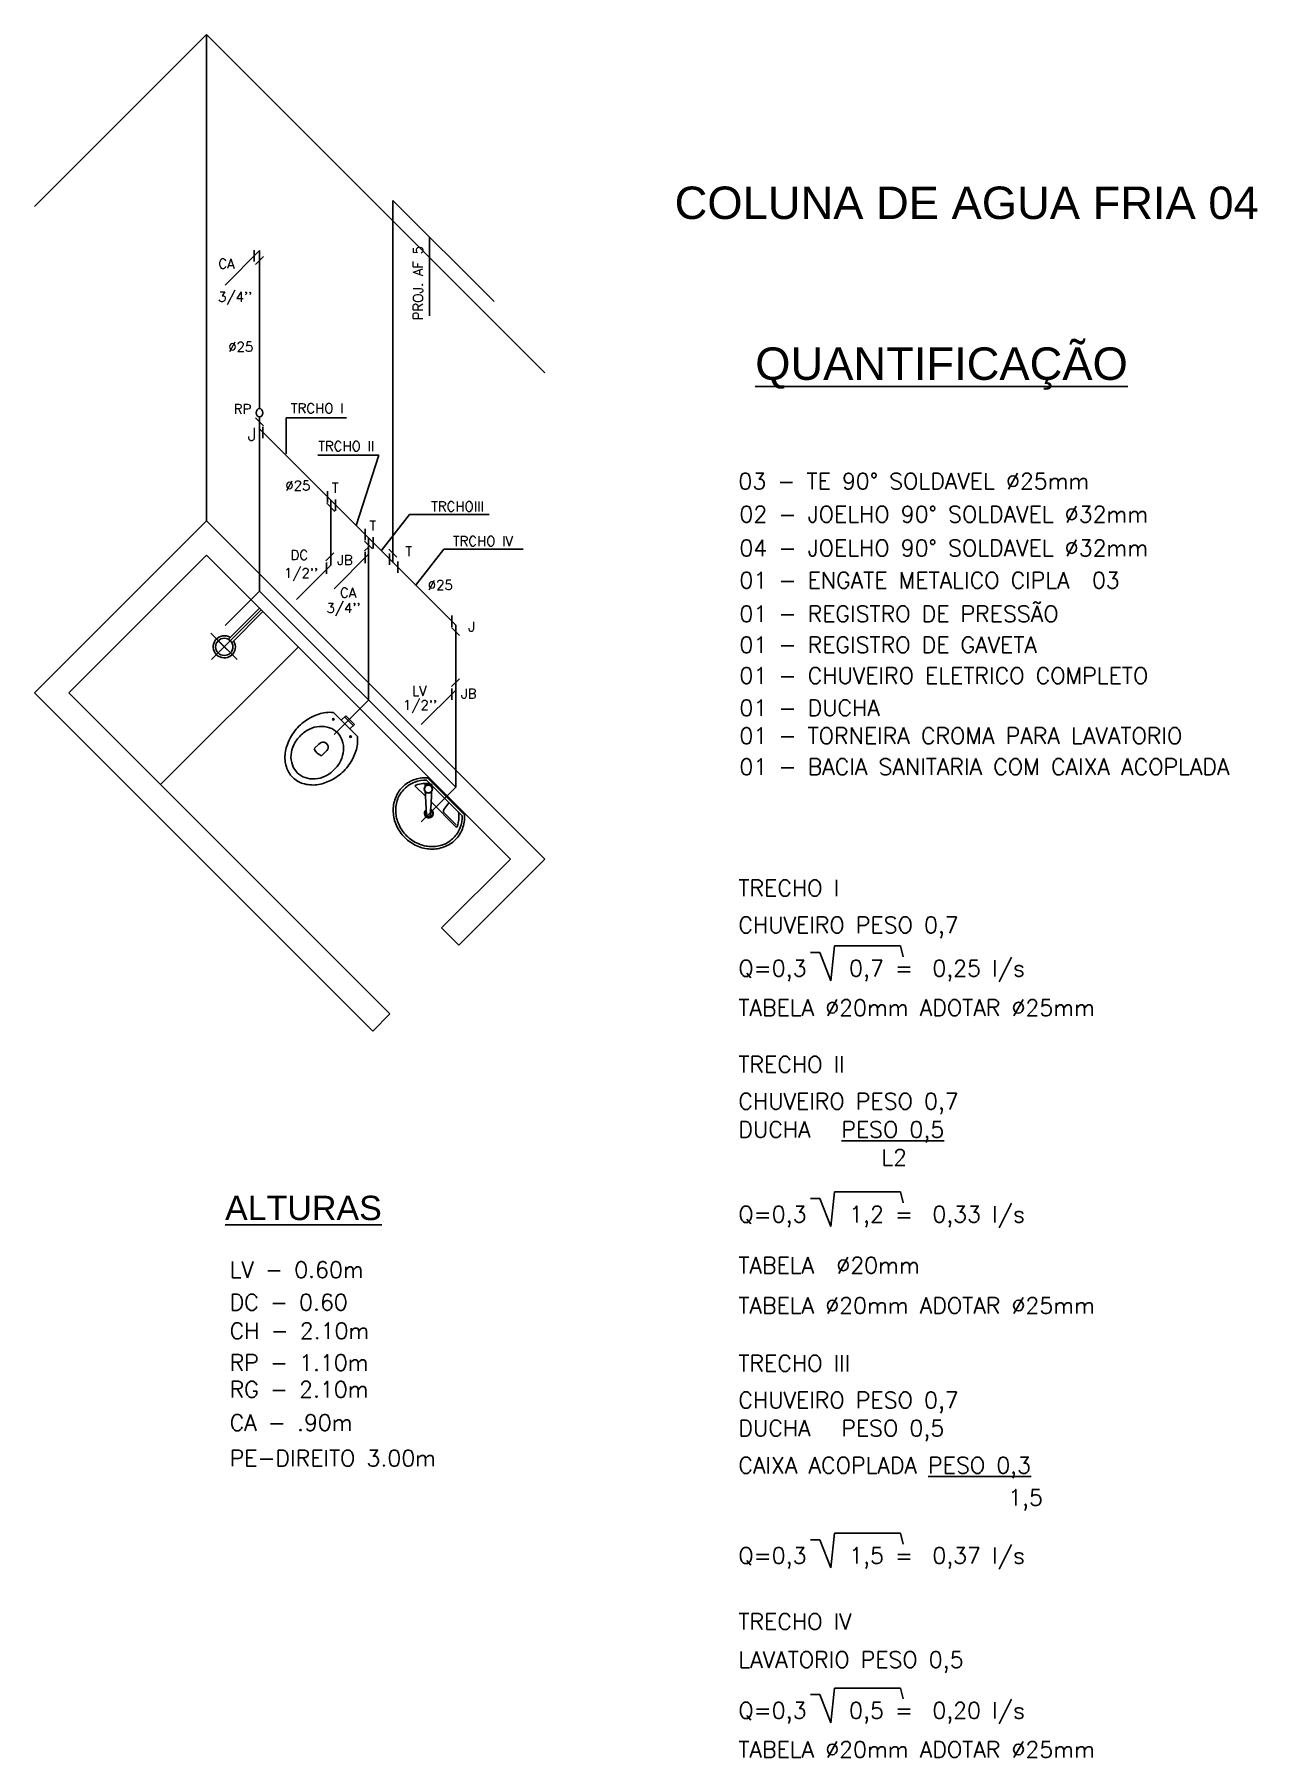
# Model space of a CAD drawing. Extents: x 128 to 467, y 149 to 441.
# Drawn here: x 217.26 to 224.8, y 238.2 to 248.83 of the extents above; entities that cross this region are included whole.
import ezdxf

# ---------------------------------------------------------------- set-up
doc = ezdxf.new("R2010")
doc.units = 0
doc.layers.get('0').update_dxf_attribs({"linetype": 'CONTINUOUS'})
for name, color, linetype in [('BAN', 11, 'CONTINUOUS'), ('PAREDE', 7, 'CONTINUOUS'), ('PEÇAS', 2, 'CONTINUOUS'), ('T1', 3, 'CONTINUOUS'), ('TUBULAÇÃO', 5, 'CONTINUOUS')]:
    doc.layers.add(name, color=color, linetype=linetype)
doc.styles.add('ARIAL', font='arial.ttf')
doc.styles.add('STYLE1', font='simplex.shx')

msp = doc.modelspace()

# ---------------------------------------------------------------- texts
at = {"layer": 'T1'}
for s, height, style, p in [('COLUNA DE AGUA FRIA 04', 0.2, 'ARIAL', (221.21, 247.692)), ('CA', 0.06, 'STYLE1', (218.397, 247.386)), ("3/4''", 0.06, 'STYLE1', (218.395, 247.182)), ('%%C25', 0.06, 'STYLE1', (218.458, 246.874)), ('%%UQUANTIFICAÇÃO', 0.2, 'ARIAL', (221.707, 246.7)), ('RP', 0.06, 'STYLE1', (218.492, 246.49)), ('TRCHO I', 0.06, 'STYLE1', (218.844, 246.495)), ('J', 0.08, 'STYLE1', (218.577, 246.324)), ('TRCHO II', 0.06, 'STYLE1', (219.013, 246.261)), ('03 - TE 90° SOLDAVEL %%C25mm', 0.1, 'STYLE1', (221.603, 246.025)), ('%%C25', 0.06, 'STYLE1', (218.81, 246.018)), ('T', 0.06, 'STYLE1', (219.096, 246.004)), ('TRCHOIII', 0.06, 'STYLE1', (219.709, 245.889)), ('02 - JOELHO 90° SOLDAVEL %%C32mm', 0.1, 'STYLE1', (221.61, 245.821)), ('T', 0.06, 'STYLE1', (219.328, 245.771)), ('TRCHO IV', 0.06, 'STYLE1', (219.843, 245.675)), ('04 - JOELHO 90° SOLDAVEL %%C32mm', 0.1, 'STYLE1', (221.61, 245.613)), ('DC', 0.06, 'STYLE1', (218.842, 245.59)), ('JB', 0.06, 'STYLE1', (219.13, 245.559)), ('T', 0.06, 'STYLE1', (219.55, 245.613)), ("1/2''", 0.06, 'STYLE1', (218.801, 245.478)), ('01 - ENGATE METALICO CIPLA  03', 0.1, 'STYLE1', (221.61, 245.414)), ('CA', 0.06, 'STYLE1', (219.147, 245.357)), ('%%C25', 0.06, 'STYLE1', (219.688, 245.405)), ("3/4''", 0.06, 'STYLE1', (219.063, 245.263)), ('01 - REGISTRO DE PRESSÃO', 0.1, 'STYLE1', (221.61, 245.207)), ('J', 0.06, 'STYLE1', (219.938, 245.148)), ('01 - REGISTRO DE GAVETA', 0.1, 'STYLE1', (221.61, 245.016)), ('01 - CHUVEIRO ELETRICO COMPLETO', 0.1, 'STYLE1', (221.61, 244.826)), ('LV', 0.06, 'STYLE1', (219.591, 244.752)), ('JB', 0.06, 'STYLE1', (219.893, 244.735)), ("1/2''", 0.06, 'STYLE1', (219.535, 244.664)), ('01 - DUCHA', 0.1, 'STYLE1', (221.61, 244.627)), ('01 - TORNEIRA CROMA PARA LAVATORIO', 0.1, 'STYLE1', (221.61, 244.455)), ('01 - BACIA SANITARIA COM CAIXA ACOPLADA', 0.1, 'STYLE1', (221.61, 244.264)), ('TRECHO I', 0.1, 'STYLE1', (221.603, 243.516)), ('CHUVEIRO PESO 0,7', 0.1, 'STYLE1', (221.603, 243.288)), ('Q=0,3', 0.1, 'STYLE1', (221.603, 243.021)), ('0,7 =', 0.1, 'STYLE1', (222.286, 243.021)), ('0,25 l/s', 0.1, 'STYLE1', (222.799, 243.021)), ('TABELA %%C20mm ADOTAR %%c25mm', 0.1, 'STYLE1', (221.603, 242.778)), ('TRECHO II', 0.1, 'STYLE1', (221.603, 242.428)), ('CHUVEIRO PESO 0,7', 0.1, 'STYLE1', (221.603, 242.201)), ('DUCHA ', 0.1, 'STYLE1', (221.603, 242.027)), ('%%UPESO 0,5', 0.1, 'STYLE1', (222.238, 242.027)), ('L2', 0.1, 'STYLE1', (222.484, 241.854)), ('%%UALTURAS', 0.15, 'ARIAL', (218.438, 241.518)), ('Q=0,3', 0.1, 'STYLE1', (221.603, 241.504)), ('1,2 =', 0.1, 'STYLE1', (222.286, 241.504)), ('0,33 l/s', 0.1, 'STYLE1', (222.799, 241.504)), ('LV - 0.60m', 0.1, 'STYLE1', (218.466, 241.162)), ('TABELA  %%c20mm', 0.1, 'STYLE1', (221.603, 241.189)), ('DC - 0.60', 0.1, 'STYLE1', (218.466, 240.961)), ('TABELA %%C20mm ADOTAR %%c25mm', 0.1, 'STYLE1', (221.603, 240.941)), ('CH - 2.10m', 0.1, 'STYLE1', (218.466, 240.785)), ('RP - 1.10m', 0.1, 'STYLE1', (218.466, 240.589)), ('TRECHO III', 0.1, 'STYLE1', (221.603, 240.585)), ('RG - 2.10m', 0.1, 'STYLE1', (218.466, 240.424)), ('CHUVEIRO PESO 0,7', 0.1, 'STYLE1', (221.603, 240.358)), ('CA - .90m', 0.1, 'STYLE1', (218.466, 240.219)), ('DUCHA ', 0.1, 'STYLE1', (221.603, 240.185)), ('PESO 0,5', 0.1, 'STYLE1', (222.238, 240.185)), ('PE-DIREITO 3.00m', 0.1, 'STYLE1', (218.466, 240)), ('CAIXA ACOPLADA %%UPESO 0,3', 0.1, 'STYLE1', (221.603, 239.956)), ('1,5', 0.1, 'STYLE1', (223.266, 239.757)), ('Q=0,3', 0.1, 'STYLE1', (221.603, 239.399)), ('1,5 =', 0.1, 'STYLE1', (222.286, 239.399)), ('0,37 l/s', 0.1, 'STYLE1', (222.799, 239.399)), ('TRECHO IV', 0.1, 'STYLE1', (221.603, 238.992)), ('LAVATORIO PESO 0,5', 0.1, 'STYLE1', (221.603, 238.757)), ('Q=0,3', 0.1, 'STYLE1', (221.603, 238.444)), ('0,5 =', 0.1, 'STYLE1', (222.286, 238.444)), ('0,20 l/s', 0.1, 'STYLE1', (222.799, 238.444)), ('TABELA %%C20mm ADOTAR %%c25mm', 0.1, 'STYLE1', (221.603, 238.203))]:
    msp.add_text(s, height=height, dxfattribs=dict(at, style=style)).set_placement(p)
at = {"layer": 'T1', "style": 'STYLE1'}
msp.add_text('PROJ. AF 5', height=0.06, rotation=90, dxfattribs=at).set_placement((219.658, 247.068))

# ---------------------------------------------------------------- blocks, each defined once
blk = doc.blocks.new('CH-MV')
at = {"layer": 'BAN'}
for p, q in [((0, 0), (0, 0.433)), ((0.111, 0.322), (-0.118, 0.322)), ((-0.053, 0.322), (0.111, 0.322)), ((-0.015, 0), (-0.015, 0.271)), ((0.015, 0), (0.015, 0.271))]:
    blk.add_line(p, q, dxfattribs=at)
blk.add_circle((0, 0.322), 0.0533, dxfattribs=at)
blk.add_arc((0, 0.322), 0.0683, 282.6812, 257.3188, dxfattribs=at)
blk = doc.blocks.new('LVT-E-PL')
at = {"layer": 'BAN'}
for p, q in [((0, -0.161), (0, 0.161)), ((0.012, 0.117), (0.037, 0.143)), ((0.025, 0.13), (0.012, 0.117)), ((0.015, 0.12), (0.015, 0.155)), ((0.015, -0.155), (0.015, 0.111)), ((0.025, 0.13), (0.037, 0.143)), ((0.09, 0.09), (0.09, 0.182)), ((0.09, -0.182), (0.09, 0.041)), ((0.016, -0.041), (0.068, -0.049)), ((0.081, -0.063), (0.081, -0.169)), ((0.16, -0.017), (0.172, -0.006)), ((0.166, -0.012), (0.172, -0.006))]:
    blk.add_line(p, q, dxfattribs=at)
for points in [[(0.15, -0.23, 0.106878), (0.229, -0.213, 0.101579), (0.298, -0.163, 0.094885), (0.344, -0.089, 0.090639), (0.36, 0, 0.090639), (0.344, 0.089, 0.094885), (0.298, 0.163, 0.101579), (0.229, 0.213, 0.106878), (0.15, 0.23, 0.106878), (0.071, 0.213, 0.101579), (0.002, 0.163, 0.002445), (0, 0.161, 0.090639)], [(0.345, 0, 0.090639), (0.329, 0.084, 0.094885), (0.287, 0.152, 0.101579), (0.223, 0.199, 0.106878), (0.149, 0.214, 0.106878), (0.076, 0.198, 0.09704), (0.014, 0.154, 0.002445)], [(0.09, 0.182, 0.009707), (0.084, 0.18, 0.128419), (0.015, 0.123, 0.09704)], [(0.345, 0, -0.090639), (0.329, -0.084, -0.094885), (0.287, -0.152, -0.101579), (0.223, -0.199, -0.106878), (0.149, -0.214, -0.106878), (0.076, -0.198, -0.09704), (0.014, -0.154, -0.002445)], [(0, -0.161, 0.002445), (0.002, -0.163, 0.101579), (0.071, -0.213, 0.106878), (0.15, -0.23, 0.106878)], [(0.09, -0.182, -0.009707), (0.084, -0.18, -0.128419), (0.015, -0.123, -0.09704)]]:
    blk.add_lwpolyline(points, format="xyb", dxfattribs=at)
blk.add_lwpolyline([(0.166, -0.012), (0.16, -0.017)], dxfattribs=at)
for radius in [0.025, 0.024]:
    blk.add_circle((0.046, 0.109), radius, dxfattribs=at)
for centre, radius, start, end in [((0.013, 0.116), 0.002, 135, 225.8897), ((1.995, 2.16), 2.85, 225.8897, 226.1438), ((0.039, 0.141), 0.002, 44.1103, 135), ((-2.006, -1.841), 2.85, 43.8562, 44.1103), ((-2.006, -1.841), 2.85, 40.161, 43.2195), ((1.995, 2.16), 2.85, 226.7805, 229.839), ((0.15, 0), 0.0275, 157.2377, 98.6111), ((0.15, 0), 0.0225, 161.4832, 90.139), ((0.066, -0.063), 0.015, 0, 81.85), ((0.159, -0.016), 0.002, 229.839, 315), ((0.17, -0.004), 0.002, 315, 40.161)]:
    blk.add_arc(centre, radius, start, end, dxfattribs=at)
blk = doc.blocks.new('VAS-E-PL')
at = {"layer": 'BAN'}
for p, q in [((0.14, 0.037), (0.1, 0.037)), ((0.1, 0.037), (0.1, -0.038)), ((0.11, 0.037), (0.11, -0.038)), ((0.14, 0.105), (0.14, -0.105)), ((0.341, 0.031), (0.381, 0.031)), ((0.14, -0.038), (0.1, -0.038)), ((0.343, -0.032), (0.381, -0.032))]:
    blk.add_line(p, q, dxfattribs=at)
for points in [[(0.6, 0, 0.122907), (0.582, 0.072, 0.10548), (0.527, 0.138, 0.087588), (0.448, 0.179, 0.078107), (0.35, 0.195, 0.078107), (0.252, 0.179, 0.087588), (0.173, 0.138, 0.056618), (0.14, 0.105, 0.122907)], [(0.14, -0.105, 0.056618), (0.173, -0.138, 0.087588), (0.252, -0.179, 0.078107), (0.35, -0.195, 0.078107), (0.448, -0.179, 0.087588), (0.527, -0.138, 0.10548), (0.582, -0.072, 0.122907), (0.6, 0, 0.122907)]]:
    blk.add_lwpolyline(points, format="xyb", dxfattribs=at)
blk.add_lwpolyline([(0.21, 0, 0.114163), (0.223, -0.055, 0.103661), (0.261, -0.105, 0.091605), (0.317, -0.137, 0.084587), (0.385, -0.148, 0.084587), (0.453, -0.137, 0.091605), (0.509, -0.105, 0.103661), (0.547, -0.055, 0.114163), (0.56, 0, 0.114163), (0.547, 0.055, 0.103661), (0.509, 0.105, 0.091605), (0.453, 0.137, 0.084587), (0.385, 0.148, 0.084587), (0.317, 0.137, 0.091605), (0.261, 0.105, 0.103661), (0.223, 0.055, 0.114163)], format="xyb", close=True, dxfattribs=at)
for centre in [(0.17, 0.075), (0.17, -0.075)]:
    blk.add_circle(centre, 0.005, dxfattribs=at)
for centre, radius, start, end in [((0.336, -0.001), 0.0316, 81.9676, 282.3031), ((0.31, -0.001), 0.0772, 336.3943, 23.8881)]:
    blk.add_arc(centre, radius, start, end, dxfattribs=at)

# ---------------------------------------------------------------- linework, layer by layer
for p, q in [((218.65, 245.397), (218.65, 246.397)), ((219.323, 244.724), (219.323, 245.624)), ((218.65, 245.397), (218.438, 245.184)), ((219.86, 244.187), (218.65, 245.397)), ((219.86, 244.187), (219.86, 244.787)), ((219.86, 244.187), (219.86, 244.787)), ((219.323, 244.724), (219.111, 244.512)), ((219.86, 244.187), (219.648, 243.975))]:
    msp.add_line(p, q)
at = {"layer": 'PAREDE'}
for p, q in [((218.324, 248.83), (217.263, 247.77)), ((218.324, 245.83), (218.324, 248.83)), ((220.41, 246.744), (218.324, 248.83)), ((218.324, 245.83), (217.263, 244.77)), ((220.41, 243.744), (218.324, 245.83)), ((218.324, 245.618), (217.475, 244.77)), ((220.197, 243.744), (218.324, 245.618)), ((218.889, 245.052), (218.041, 244.204)), ((217.263, 244.77), (219.349, 242.684)), ((217.475, 244.77), (219.455, 242.79)), ((219.773, 243.32), (220.197, 243.744)), ((219.879, 243.214), (220.41, 243.744)), ((219.773, 243.32), (219.879, 243.214)), ((219.349, 242.684), (219.455, 242.79))]:
    msp.add_line(p, q, dxfattribs=at)
at = {"layer": 'PEÇAS'}
for p, q in [((218.618, 247.499), (218.618, 247.429)), ((218.675, 247.46), (218.626, 247.411)), ((218.675, 246.417), (218.626, 246.466)), ((218.815, 246.244), (218.815, 246.465)), ((218.815, 246.465), (219.186, 246.465)), ((218.671, 246.411), (218.671, 246.341)), ((219.011, 246.235), (219.386, 246.235)), ((219.246, 245.801), (219.386, 246.235)), ((219.069, 246.013), (219.069, 245.943)), ((219.115, 245.889), (219.065, 245.939)), ((219.12, 245.962), (219.12, 245.892)), ((219.401, 245.646), (219.575, 245.87)), ((219.575, 245.87), (220.066, 245.87)), ((219.347, 245.657), (219.298, 245.706)), ((219.301, 245.781), (219.301, 245.711)), ((219.352, 245.729), (219.352, 245.659)), ((219.059, 245.584), (219.109, 245.634)), ((219.298, 245.645), (219.323, 245.669)), ((219.301, 245.64), (219.301, 245.57)), ((219.498, 245.606), (219.448, 245.656)), ((219.452, 245.63), (219.452, 245.56)), ((219.613, 245.431), (219.787, 245.656)), ((219.787, 245.656), (220.277, 245.656)), ((219.064, 245.574), (219.064, 245.504)), ((219.503, 245.579), (219.503, 245.509)), ((219.884, 245.123), (219.835, 245.173)), ((219.836, 245.246), (219.836, 245.176)), ((219.884, 244.857), (219.835, 244.808)), ((219.836, 244.797), (219.836, 244.727))]:
    msp.add_line(p, q, dxfattribs=at)
at = {"layer": 'PEÇAS', "extrusion": (0, 0, -1)}
msp.add_ellipse((218.65, 246.497), major_axis=(0, -0.0256), ratio=0.782398, dxfattribs=at)
at = {"layer": 'T1'}
for p, q in [((222.048, 243.168), (222.106, 243.168)), ((222.106, 243.168), (222.173, 242.994)), ((222.173, 242.994), (222.196, 243.209)), ((222.196, 243.209), (222.602, 243.209)), ((222.602, 243.209), (222.62, 243.142)), ((222.173, 241.478), (222.196, 241.692)), ((222.196, 241.692), (222.602, 241.692)), ((222.602, 241.692), (222.62, 241.625)), ((222.048, 241.652), (222.106, 241.652)), ((222.106, 241.652), (222.173, 241.478)), ((222.048, 239.547), (222.106, 239.547)), ((222.106, 239.547), (222.173, 239.373)), ((222.173, 239.373), (222.196, 239.587)), ((222.196, 239.587), (222.602, 239.587)), ((222.602, 239.587), (222.62, 239.52)), ((222.048, 238.592), (222.106, 238.592)), ((222.106, 238.592), (222.173, 238.418)), ((222.173, 238.418), (222.196, 238.632)), ((222.196, 238.632), (222.602, 238.632)), ((222.602, 238.632), (222.62, 238.565))]:
    msp.add_line(p, q, dxfattribs=at)
at = {"layer": 'TUBULAÇÃO'}
for p, q in [((220.097, 247.183), (219.473, 247.807)), ((219.473, 245.574), (219.473, 247.807)), ((219.699, 247.095), (219.699, 247.58)), ((218.65, 247.497), (218.438, 247.284)), ((218.65, 246.522), (218.65, 247.497)), ((218.65, 246.397), (218.65, 246.471)), ((218.65, 246.397), (218.65, 246.471)), ((219.86, 245.187), (218.65, 246.397)), ((219.09, 245.557), (219.09, 245.957)), ((219.323, 245.624), (219.323, 245.724)), ((219.323, 245.624), (219.111, 245.412)), ((219.09, 245.557), (218.878, 245.345)), ((219.86, 244.787), (219.86, 245.187)), ((219.86, 244.787), (219.648, 244.575))]:
    msp.add_line(p, q, dxfattribs=at)

# ---------------------------------------------------------------- block references
at = {"xscale": -1}
for name, p, rotation in [('CH-MV', (218.661, 245.281), 134.9999999999999), ('VAS-E-PL', (219.279, 244.673), 45), ('LVT-E-PL', (219.801, 244.132), 45)]:
    msp.add_blockref(name, p, dxfattribs=dict(at, rotation=rotation))

msp.set_redraw_order([(e.dxf.handle, doc.entitydb.next_handle()) for e in msp.query("TEXT MTEXT ATTDEF DIMENSION ARC_DIMENSION")])  # texts and dimensions are drawn at this point

doc.saveas('drawing.dxf')
